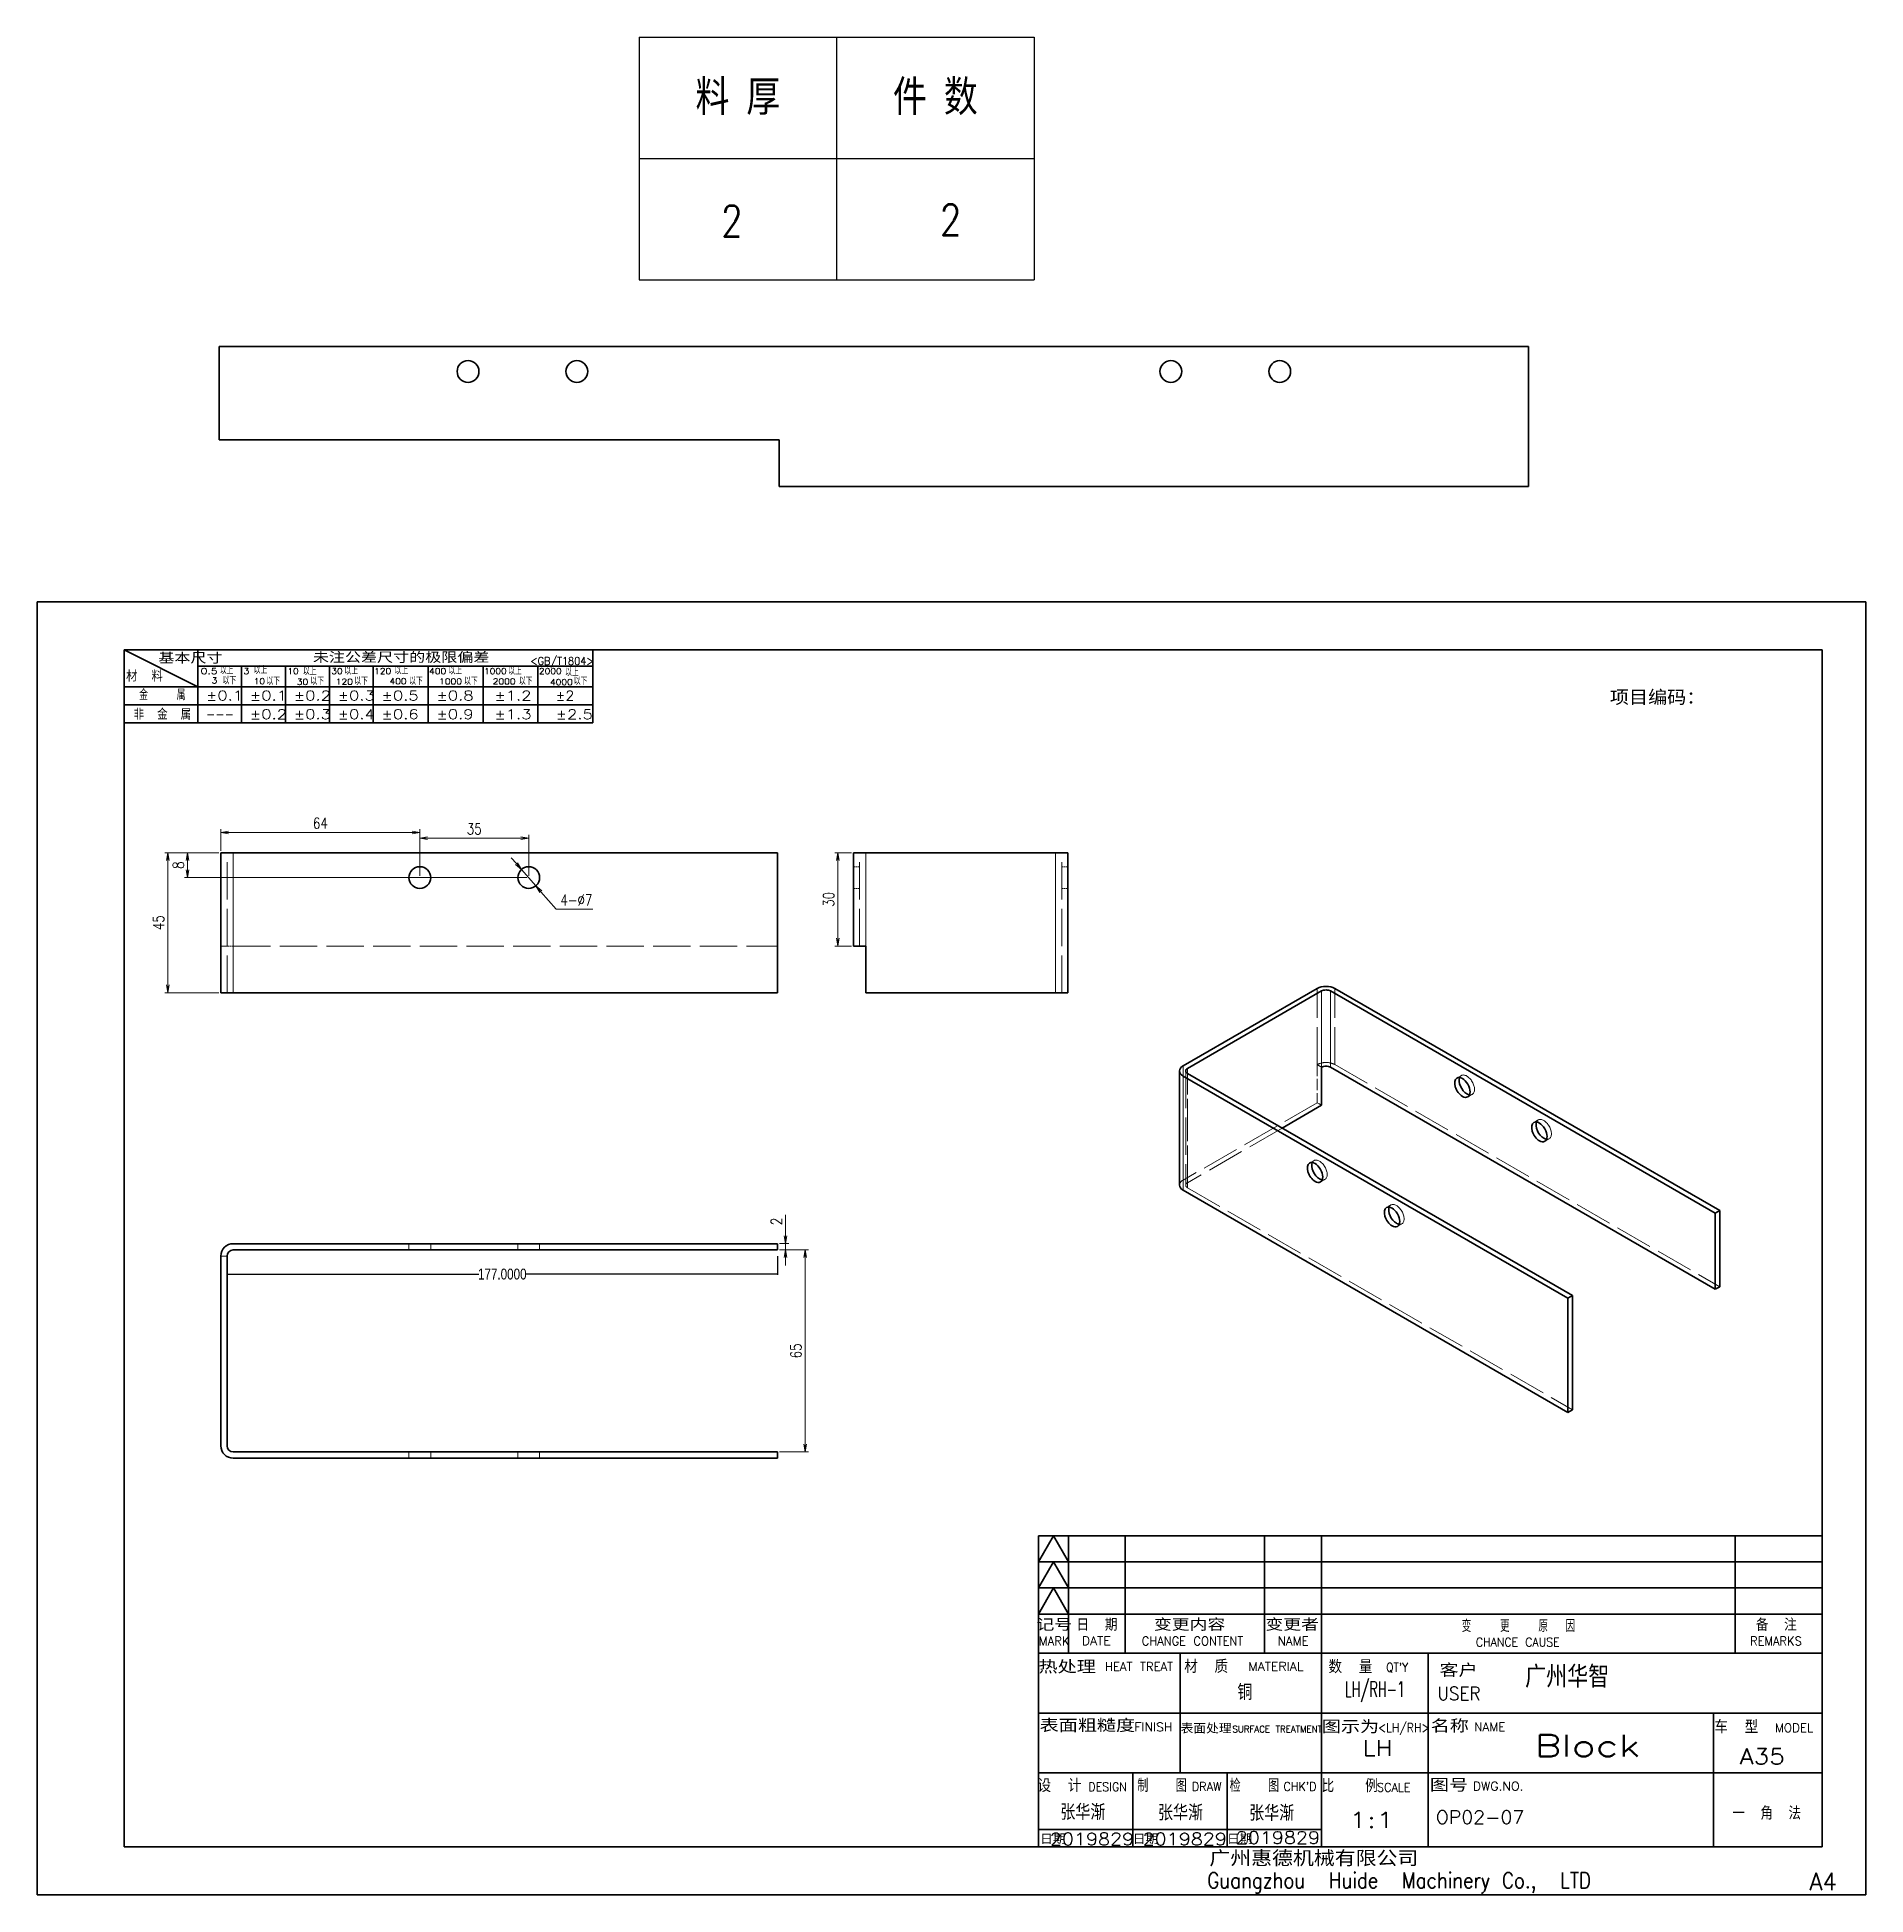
# Model space of a CAD drawing. Extents: x 101112 to 102986, y -48524 to -47445.
# Drawn here: x 101112 to 101700, y -48313 to -47716 of the extents above; entities that cross this region are included whole.
import ezdxf
from ezdxf.enums import TextEntityAlignment as Align

# ---------------------------------------------------------------- set-up
doc = ezdxf.new("R2010")
doc.units = 0
doc.header["$MEASUREMENT"] = 0
doc.linetypes.add('DASHED', pattern=[15, 12, -3])
doc.styles.add('DIM', font='romans.shx', dxfattribs={"width": 0.8, "bigfont": 'bigfont.shx'})
doc.styles.add('HD', font='txt.shx', dxfattribs={"bigfont": 'gbcbig.shx'})
doc.styles.get("Standard").update_dxf_attribs({"font": 'FSGB2312.ttf', "width": 0.8, "height": 3.5})
doc.dimstyles.new('DEH 1-1$0', dxfattribs={"dimtxt": 3.5, "dimasz": 2.5, "dimexe": 1, "dimexo": 0.625, "dimgap": 1.2, "dimtad": 3, "dimdsep": 46, "dimtxsty": 'DIM', "dimblk": 'OPEN', "dimcen": 0, "dimclrd": 8, "dimclre": 8, "dimclrt": 2, "dimazin": 2, "dimtfac": 0.5, "dimtmove": 0, "dimatfit": 3, "dimldrblk": 'OPEN', "dimfxl": 0, "dimtolj": 2, "dimlwd": 13, "dimlwe": 13, "dimarcsym": 0})
doc.dimstyles.new('DEH 1-1$3', dxfattribs={"dimtxt": 3.5, "dimasz": 2.5, "dimexe": 1, "dimexo": 0.625, "dimgap": 1.2, "dimtad": 3, "dimtih": 1, "dimtoh": 1, "dimdsep": 46, "dimtxsty": 'DIM', "dimblk": 'OPEN', "dimcen": 0, "dimclrd": 8, "dimclre": 8, "dimclrt": 2, "dimazin": 2, "dimtfac": 0.5, "dimtmove": 0, "dimatfit": 3, "dimldrblk": 'OPEN', "dimfxl": 0, "dimtolj": 2, "dimlwd": 13, "dimlwe": 13, "dimarcsym": 0})
doc.dimstyles.get("Standard").update_dxf_attribs({"dimtxt": 0.18, "dimasz": 0.18, "dimexe": 0.18, "dimexo": 0.0625, "dimgap": 0.09, "dimtad": 0, "dimtih": 1, "dimtoh": 1, "dimdec": 4, "dimzin": 0, "dimdsep": 46, "dimtxsty": 'Standard', "dimcen": 0.09, "dimadec": 0, "dimazin": 0, "dimtfac": 1, "dimtdec": 4, "dimtofl": 0, "dimtmove": 0, "dimatfit": 3, "dimfxl": 0, "dimtolj": 1, "dimtzin": 0, "dimarcsym": 0})

msp = doc.modelspace()

# ---------------------------------------------------------------- texts
at = {"color": 9, "lineweight": 13, "style": 'HD'}
for s, height, width, p, p2 in [('基本尺寸', 3.528, 2.048348, (101151.42142, -47917.32538), (101172.06498, -47917.32538)), ('未注公差尺寸的极限偏差', 3.5280001, 2.026326, (101201.09721, -47917.12479), (101257.86771, -47917.12479)), ('<GB/T1804>', 2.52, 0.912731, (101271.0474, -47917.72022), (101291.36478, -47917.72022)), ('材 料', 3.528, 1.39766, (101141.04252, -47923.08393), (101152.88041, -47923.08393)), ('0.5', 1.89, 1.583638, (101165.00736, -47920.67789), (101170.49467, -47920.67789)), ('3', 1.89, 1.451668, (101168.53275, -47923.6767), (101170.36185, -47923.6767)), ('以上', 2.268, 1.381754, (101171.18412, -47920.66852), (101175.57377, -47920.66852)), ('以下', 2.268, 1.426689, (101172.08353, -47923.93152), (101176.47318, -47923.93152)), ('3', 1.89, 1.451668, (101178.79935, -47920.67789), (101180.62846, -47920.67789)), ('以上', 2.268, 1.381754, (101182.08646, -47920.56284), (101186.47611, -47920.56284)), ('以下', 2.268, 1.426689, (101186.19584, -47924.12543), (101190.58549, -47924.12543)), ('10', 1.89, 1.659049, (101192.91166, -47920.67789), (101196.56986, -47920.67789)), ('以上', 2.268, 1.381754, (101197.88725, -47920.9856), (101202.27689, -47920.9856)), ('以下', 2.268, 1.426689, (101200.30717, -47924.12543), (101204.69682, -47924.12543)), ('30', 1.89, 1.290371, (101207.02396, -47920.67789), (101210.68217, -47920.67789)), ('以上', 2.268, 1.381754, (101211.21537, -47920.82706), (101215.60502, -47920.82706)), ('以下', 2.268, 1.426689, (101214.41947, -47924.12543), (101218.80912, -47924.12543)), ('120', 1.89, 1.340001, (101220.79935, -47920.67789), (101226.28666, -47920.67789)), ('以上', 2.268, 1.381754, (101227.356, -47920.72138), (101231.74564, -47920.72138)), ('以下', 2.268, 1.426689, (101232.0601, -47924.12543), (101236.44975, -47924.12543)), ('400', 1.89, 1.244287, (101238.48685, -47920.67789), (101243.97416, -47920.67789)), ('以上', 2.268, 1.381754, (101244.70756, -47920.77423), (101249.09721, -47920.77423)), ('以下', 2.268, 1.426689, (101249.69975, -47924.12543), (101254.08939, -47924.12543)), ('1000', 1.89, 1.366276, (101256.12748, -47920.67789), (101263.44389, -47920.67789)), ('以上', 2.268, 1.381754, (101263.90189, -47920.87992), (101268.29154, -47920.87992)), ('以下', 2.268, 1.426689, (101267.33939, -47924.12543), (101271.72904, -47924.12543)), ('2000', 1.89, 1.222457, (101273.76713, -47920.67789), (101281.08353, -47920.67789)), ('以上', 2.268, 1.381754, (101282.21439, -47921.29099), (101286.60404, -47921.29099)), ('以下', 2.268, 1.426689, (101284.98002, -47924.12543), (101289.36967, -47924.12543)), ('金   属', 3.528, 0.965088, (101145.25932, -47929.08704), (101160.13041, -47929.08704)), ('%%p0.1', 3.086, 1.54845, (101166.74174, -47929.15457), (101178.68803, -47929.15457)), ('%%p0.1', 3.086, 1.54845, (101180.85404, -47929.15457), (101192.80033, -47929.15457)), ('10', 1.89, 1.659049, (101182.09135, -47923.92343), (101185.74955, -47923.92343)), ('%%p0.2', 3.086, 1.366279, (101194.96635, -47929.15457), (101206.91264, -47929.15457)), ('30', 1.89, 1.290371, (101195.93998, -47924.13483), (101199.59818, -47924.13483)), ('120', 1.89, 1.340001, (101208.47904, -47924.08197), (101213.96635, -47924.08197)), ('%%p0.3', 3.086, 1.366279, (101209.07767, -47929.15457), (101221.02396, -47929.15457)), ('%%p0.5', 3.086, 1.366279, (101223.18998, -47929.15457), (101235.13627, -47929.15457)), ('400', 1.89, 1.244287, (101225.7349, -47923.92343), (101231.22221, -47923.92343)), ('%%p0.8', 3.086, 1.366279, (101240.82963, -47929.15457), (101252.77592, -47929.15457)), ('1000', 1.89, 1.366276, (101241.70267, -47923.97629), (101249.01908, -47923.97629)), ('2000', 1.89, 1.222457, (101258.94975, -47923.97626), (101266.26615, -47923.97626)), ('%%p1.2', 3.086, 1.451672, (101259.47318, -47929.15457), (101271.41947, -47929.15457)), ('4000', 1.89, 1.222457, (101277.36869, -47924.22687), (101284.6851, -47924.22687)), ('%%p2', 3.086, 1.161242, (101279.17826, -47929.15457), (101285.15092, -47929.15457)), ('非 金 属', 3.528, 1.281426, (101143.45267, -47935.36591), (101161.9683, -47935.36591)), ('%%p0.2', 3.086, 1.366279, (101180.85404, -47935.15882), (101192.80033, -47935.15882)), ('%%p0.3', 3.086, 1.366279, (101194.96635, -47935.15882), (101206.91264, -47935.15882)), ('%%p0.4', 3.086, 1.366279, (101209.07767, -47935.15882), (101221.02396, -47935.15882)), ('%%p0.6', 3.086, 1.366279, (101223.18998, -47935.15882), (101235.13627, -47935.15882)), ('%%p0.9', 3.086, 1.366279, (101240.82963, -47935.15882), (101252.77592, -47935.15882)), ('%%p1.3', 3.086, 1.451672, (101259.47318, -47935.15882), (101271.41947, -47935.15882)), ('%%p2.5', 3.086, 1.290375, (101279.17826, -47935.15882), (101291.12455, -47935.15882)), ('---', 3.086, 1.088665, (101166.74174, -47935.15882), (101175.70072, -47935.15882)), ('记号', 3.92, 2.139223, (101433.77787, -48228.40042), (101445.24662, -48228.40042)), ('日 期', 3.92, 1.417204, (101446.64701, -48228.40042), (101459.80033, -48228.40042)), ('变更内容', 3.92, 2.048368, (101471.53568, -48228.40042), (101494.47318, -48228.40042)), ('变更者', 3.92, 2.061634, (101507.40092, -48228.40042), (101524.60404, -48228.40042)), ('变   更   原  因', 3.9200001, 0.861833, (101570.52103, -48228.75438), (101606.93803, -48228.75438)), ('备 注', 3.92, 1.397671, (101665.07767, -48228.40042), (101678.231, -48228.40042)), ('MARK', 2.8, 0.967272, (101434.52299, -48233.06407), (101444.45365, -48233.06407)), ('DATE', 2.8, 0.908869, (101448.34232, -48232.96038), (101457.67338, -48232.96038)), ('CHANGE CONTENT', 2.8, 0.851013, (101467.63529, -48233.06407), (101500.20072, -48233.06407)), ('NAME', 2.8, 0.974787, (101511.30326, -48233.06407), (101521.31107, -48233.06407)), ('CHANCE CAUSE', 2.8, 0.824229, (101575.06107, -48233.41803), (101601.98588, -48233.41803)), ('REMARKS', 2.8, 0.89073, (101663.22221, -48233.06407), (101679.84916, -48233.06407)), ('热处理', 4.2, 2.072341, (101434.43412, -48242.10653), (101452.86576, -48242.10653)), ('HEAT TREAT', 2.8, 0.808406, (101455.77982, -48241.30198), (101477.66068, -48241.30198)), ('材 质', 4.2, 1.404115, (101481.27006, -48241.93956), (101495.36283, -48241.93956)), ('MATERIAL', 2.8, 0.863877, (101501.88432, -48241.24891), (101519.6226, -48241.24891)), ('数 量', 4.2, 1.404115, (101527.67826, -48242.03756), (101541.77103, -48242.03756)), ('客户', 4.2, 2.192286, (101563.36674, -48243.19647), (101575.65482, -48243.19647)), ("QT'Y ", 2.8, 0.730872, (101546.23295, -48241.52856), (101555.44193, -48241.52856)), ('USER', 4.2, 0.898247, (101562.70463, -48250.6397), (101576.53764, -48250.6397)), ('表面粗糙度', 4.2, 2.028, (101434.77982, -48260.9806), (101465.49955, -48260.9806)), ('FINISH', 2.8, 0.871303, (101465.26908, -48260.70483), (101477.46732, -48260.70483)), ('表面处理', 2.8, 2.05629, (101480.1226, -48261.38119), (101496.50639, -48261.38119)), ('SURFACE TREATMENT', 2.0999999, 0.822015, (101496.78861, -48261.05523), (101525.55912, -48261.05523)), ('图示为', 4.2, 2.094155, (101525.51908, -48261.36961), (101543.95072, -48261.36961)), ('<LH/RH>', 2.8, 0.935187, (101543.5933, -48260.92882), (101560.17728, -48260.92882)), ('名称\u3000', 4.2, 3.157852, (101560.52103, -48261.12653), (101578.95267, -48261.12653)), ('NAME', 2.8, 0.974787, (101574.53471, -48260.70505), (101584.54252, -48260.70505)), ('车 型', 4.2, 1.404115, (101651.74662, -48261.37987), (101665.83939, -48261.37987)), ('MODEL', 2.8, 0.947515, (101671.19682, -48260.97413), (101683.57767, -48260.97413)), ('设 计', 4.2, 1.410626, (101434.12455, -48280.2515), (101448.21732, -48280.2515)), (' DESIGN', 2.8, 0.828903, (101448.14115, -48279.94962), (101462.84037, -48279.94962)), ('制  图', 4.2, 1.138953, (101466.2056, -48280.25149), (101482.10404, -48280.25149)), (' DRAW', 2.8, 0.856306, (101481.32279, -48279.87897), (101493.31107, -48279.87897)), ('检  图', 4.2, 1.138953, (101495.88334, -48280.2515), (101511.78178, -48280.2515)), ("CHK'D", 2.8, 0.908705, (101513.22221, -48279.84439), (101523.82377, -48279.84439)), ('比  例\u3000', 4.2, 1.553299, (101525.47318, -48280.30569), (101547.51517, -48280.30569)), ('SCALE', 2.8, 0.829954, (101543.23978, -48280.13058), (101554.08451, -48280.13058)), ('图号', 4.2, 2.139247, (101560.2642, -48280.15884), (101572.55228, -48280.15884)), ('DWG.NO.', 2.8, 1.026252, (101574.07475, -48279.76545), (101590.35795, -48279.76545)), ('一 角 法', 4.2, 1.271132, (101657.54935, -48289.11703), (101679.59135, -48289.11703)), ('日期', 2.8, 2.139332, (101434.95463, -48296.93378), (101443.14701, -48296.93378)), ('日期', 2.8, 2.139332, (101464.68607, -48296.93378), (101472.87846, -48296.93378)), ('日期', 2.8, 2.139332, (101495.01029, -48296.93378), (101503.20267, -48296.93378))]:
    msp.add_text(s, height=height, dxfattribs=dict(at, width=width)).set_placement(p, p2, align=Align.FIT)
at = {"color": 9, "lineweight": 13, "width": 2.368414}
msp.add_text('项目编码：', height=4.2, dxfattribs=at).set_placement((101618.13627, -47930.19168), (101648.856, -47930.19168), align=Align.FIT)
at = {"color": 3, "lineweight": 13, "style": 'HD'}
for s, height, width, p, p2 in [('LH/RH-1', 5, 0.611194, (101532.92338, -48249.64698), (101552.27787, -48249.64698)), ('广州华智', 7, 1.376339, (101590.86283, -48246.6477), (101617.95951, -48246.6477)), ('铜', 5, 1.539382, (101498.38822, -48250.63371), (101503.22709, -48250.63371)), ('Block', 7, 1.161295, (101594.01517, -48268.85884), (101627.88627, -48268.85884)), ('LH', 5, 1.161328, (101538.64799, -48268.54089), (101548.32572, -48268.54089)), ('A35', 5, 1.088745, (101659.8931, -48271.27766), (101674.40971, -48271.27766)), ('张华渐', 5, 1.363909, (101441.43412, -48289.19967), (101455.95072, -48289.19967)), ('张华渐', 5, 1.363909, (101472.82963, -48289.38495), (101487.34623, -48289.38495)), ('张华渐', 5, 1.363909, (101502.14506, -48289.50027), (101516.66166, -48289.50027)), ('OP02-07', 4.2, 1.069593, (101562.16557, -48290.40832), (101590.61674, -48290.40832)), ('1:1', 5, 2.17749, (101534.25736, -48291.74743), (101548.77396, -48291.74743)), ('2019829', 4, 1.098514, (101438.0806, -48297.33077), (101465.17728, -48297.33077)), ('2019829', 4, 1.098514, (101467.90092, -48297.33077), (101494.9976, -48297.33077)), ('2019829', 4, 1.098514, (101497.85307, -48296.89585), (101524.94975, -48296.89585))]:
    msp.add_text(s, height=height, dxfattribs=dict(at, width=width)).set_placement(p, p2, align=Align.FIT)
at = {"color": 1, "lineweight": 13, "style": 'HD', "width": 1.539382}
msp.add_text('铜', height=5, dxfattribs=at).set_placement((101498.38822, -48250.63371), (101503.22709, -48250.63371), align=Align.FIT)
at = {"color": 7, "lineweight": 13, "style": 'HD'}
for s, height, width, p, p2 in [('广州惠德机械有限公司', 5, 1.877356, (101489.36576, -48304.11087), (101556.55717, -48304.11087)), ('Guangzhou  Huide  Machinery Co.,  LTD  ', 5, 0.717937, (101488.71342, -48311.13599), (101619.73685, -48311.13599)), ('A4', 5.6, 0.945347, (101682.36576, -48311.79164), (101691.189, -48311.79164))]:
    msp.add_text(s, height=height, dxfattribs=dict(at, width=width)).set_placement(p, p2, align=Align.FIT)

# ---------------------------------------------------------------- blocks, each defined once
blk = doc.blocks.new('_Open')
at = {"color": 0, "linetype": 'ByBlock', "lineweight": -2}
for p, q in [((-1, 0.17), (0, 0)), ((-1, -0.17), (0, 0)), ((0, 0), (-1, 0))]:
    blk.add_line(p, q, dxfattribs=at)
blk = doc.blocks.new('*D300')
at = {"color": 8, "linetype": 'ByBlock', "lineweight": 13, "transparency": 16777216}
for p, q in [((101170.88, -47978.15), (101159.8, -47978.15)), ((101160.8, -47980.65), (101160.8, -47983.65)), ((101269.88, -47986.15), (101159.8, -47986.15))]:
    blk.add_line(p, q, dxfattribs=at)
at = {"layer": 'Defpoints', "color": 0, "transparency": 16777216}
for p in [(101171.5, -47978.15), (101160.8, -47986.15), (101270.5, -47986.15)]:
    blk.add_point(p, dxfattribs=at)
at = {"color": 8, "lineweight": 13, "transparency": 16777216, "xscale": 2.5, "yscale": 2.5, "zscale": 2.5}
for p, rotation in [((101160.8, -47978.15), 90), ((101160.8, -47986.15), 270)]:
    blk.add_blockref('_Open', p, dxfattribs=dict(at, rotation=rotation))
at = {"color": 2, "transparency": 16777216, "insert": (101157.85, -47982.15), "char_height": 3.5, "attachment_point": 5, "rotation": 90, "style": 'DIM'}
blk.add_mtext('\\A2;8', dxfattribs=at)
blk = doc.blocks.new('*D301')
at = {"color": 8, "linetype": 'ByBlock', "lineweight": 13, "transparency": 16777216}
for p, q in [((101171.5, -47977.53), (101171.5, -47970.59)), ((101174, -47971.59), (101233, -47971.59)), ((101235.5, -47985.53), (101235.5, -47970.59))]:
    blk.add_line(p, q, dxfattribs=at)
at = {"layer": 'Defpoints', "color": 0, "transparency": 16777216}
for p in [(101235.5, -47971.59), (101171.5, -47978.15), (101235.5, -47986.15)]:
    blk.add_point(p, dxfattribs=at)
at = {"color": 8, "lineweight": 13, "transparency": 16777216, "xscale": 2.5, "yscale": 2.5, "zscale": 2.5, "rotation": 180}
blk.add_blockref('_Open', (101171.5, -47971.59), dxfattribs=at)
at = {"color": 8, "lineweight": 13, "transparency": 16777216, "xscale": 2.5, "yscale": 2.5, "zscale": 2.5}
blk.add_blockref('_Open', (101235.5, -47971.59), dxfattribs=at)
at = {"color": 2, "transparency": 16777216, "insert": (101203.5, -47968.64), "char_height": 3.5, "attachment_point": 5, "style": 'DIM'}
blk.add_mtext('\\A2;64', dxfattribs=at)
blk = doc.blocks.new('*D302')
at = {"color": 8, "linetype": 'ByBlock', "lineweight": 13, "transparency": 16777216}
for p, q in [((101235.5, -47985.53), (101235.5, -47972.44)), ((101238, -47973.44), (101268, -47973.44)), ((101270.5, -47985.53), (101270.5, -47972.44))]:
    blk.add_line(p, q, dxfattribs=at)
at = {"layer": 'Defpoints', "color": 0, "transparency": 16777216}
for p in [(101270.5, -47973.44), (101235.5, -47986.15), (101270.5, -47986.15)]:
    blk.add_point(p, dxfattribs=at)
at = {"color": 8, "lineweight": 13, "transparency": 16777216, "xscale": 2.5, "yscale": 2.5, "zscale": 2.5, "rotation": 180}
blk.add_blockref('_Open', (101235.5, -47973.44), dxfattribs=at)
at = {"color": 8, "lineweight": 13, "transparency": 16777216, "xscale": 2.5, "yscale": 2.5, "zscale": 2.5}
blk.add_blockref('_Open', (101270.5, -47973.44), dxfattribs=at)
at = {"color": 2, "transparency": 16777216, "insert": (101253, -47970.49), "char_height": 3.5, "attachment_point": 5, "style": 'DIM'}
blk.add_mtext('\\A2;35', dxfattribs=at)
blk = doc.blocks.new('*D303')
at = {"color": 8, "lineweight": 13, "transparency": 16777216}
for p, q in [((101266.56, -47981.63), (101264.91, -47979.75)), ((101268.2, -47983.51), (101272.8, -47988.79)), ((101279.36, -47996.31), (101274.44, -47990.67)), ((101291.09, -47996.31), (101279.36, -47996.31))]:
    blk.add_line(p, q, dxfattribs=at)
at = {"layer": 'Defpoints', "color": 0, "transparency": 16777216}
for p in [(101268.2, -47983.51), (101272.8, -47988.79)]:
    blk.add_point(p, dxfattribs=at)
at = {"color": 8, "lineweight": 13, "transparency": 16777216, "xscale": 2.5, "yscale": 2.5, "zscale": 2.5}
for p, rotation in [((101268.2, -47983.51), 311.0948106693893), ((101272.8, -47988.79), 131.0948106693893)]:
    blk.add_blockref('_Open', p, dxfattribs=dict(at, rotation=rotation))
at = {"color": 2, "transparency": 16777216, "insert": (101285.83, -47993.36), "char_height": 3.5, "attachment_point": 5, "style": 'DIM'}
blk.add_mtext('\\A2;4-%%c7', dxfattribs=at)
blk = doc.blocks.new('*D304')
at = {"color": 8, "linetype": 'ByBlock', "lineweight": 13, "transparency": 16777216}
for p, q in [((101170.88, -47978.15), (101153.46, -47978.15)), ((101154.46, -47980.65), (101154.46, -48020.65)), ((101170.88, -48023.15), (101153.46, -48023.15))]:
    blk.add_line(p, q, dxfattribs=at)
at = {"layer": 'Defpoints', "color": 0, "transparency": 16777216}
for p in [(101171.5, -47978.15), (101154.46, -48023.15), (101171.5, -48023.15)]:
    blk.add_point(p, dxfattribs=at)
at = {"color": 8, "lineweight": 13, "transparency": 16777216, "xscale": 2.5, "yscale": 2.5, "zscale": 2.5}
for p, rotation in [((101154.46, -47978.15), 90), ((101154.46, -48023.15), 270)]:
    blk.add_blockref('_Open', p, dxfattribs=dict(at, rotation=rotation))
at = {"color": 2, "transparency": 16777216, "insert": (101151.51, -48000.65), "char_height": 3.5, "attachment_point": 5, "rotation": 90, "style": 'DIM'}
blk.add_mtext('\\A2;45', dxfattribs=at)
blk = doc.blocks.new('*D305')
at = {"color": 8, "linetype": 'ByBlock', "lineweight": 13, "transparency": 16777216}
for p, q in [((101374.28, -47978.15), (101368.92, -47978.15)), ((101369.92, -47980.65), (101369.92, -48005.65)), ((101374.28, -48008.15), (101368.92, -48008.15))]:
    blk.add_line(p, q, dxfattribs=at)
at = {"layer": 'Defpoints', "color": 0, "transparency": 16777216}
for p in [(101374.9, -47978.15), (101369.92, -48008.15), (101374.9, -48008.15)]:
    blk.add_point(p, dxfattribs=at)
at = {"color": 8, "lineweight": 13, "transparency": 16777216, "xscale": 2.5, "yscale": 2.5, "zscale": 2.5}
for p, rotation in [((101369.92, -47978.15), 90), ((101369.92, -48008.15), 270)]:
    blk.add_blockref('_Open', p, dxfattribs=dict(at, rotation=rotation))
at = {"color": 2, "transparency": 16777216, "insert": (101366.97, -47993.15), "char_height": 3.5, "attachment_point": 5, "rotation": 90, "style": 'DIM'}
blk.add_mtext('\\A2;30', dxfattribs=at)
blk = doc.blocks.new('*D306')
at = {"color": 8, "linetype": 'ByBlock', "lineweight": 13, "transparency": 16777216}
for p, q in [((101353.1, -48101.37), (101353.1, -48094.61)), ((101351.13, -48103.87), (101354.1, -48103.87)), ((101351.13, -48105.87), (101354.1, -48105.87)), ((101353.1, -48105.87), (101353.1, -48103.87)), ((101353.1, -48108.37), (101353.1, -48110.87))]:
    blk.add_line(p, q, dxfattribs=at)
at = {"layer": 'Defpoints', "color": 0, "transparency": 16777216}
for p in [(101350.5, -48103.87), (101350.5, -48105.87), (101353.1, -48103.87)]:
    blk.add_point(p, dxfattribs=at)
at = {"color": 8, "lineweight": 13, "transparency": 16777216, "xscale": 2.5, "yscale": 2.5, "zscale": 2.5}
for p, rotation in [((101353.1, -48103.87), 270), ((101353.1, -48105.87), 90)]:
    blk.add_blockref('_Open', p, dxfattribs=dict(at, rotation=rotation))
at = {"color": 2, "transparency": 16777216, "insert": (101350.15, -48096.74), "char_height": 3.5, "attachment_point": 5, "rotation": 90, "style": 'DIM'}
blk.add_mtext('\\A2;2', dxfattribs=at)
blk = doc.blocks.new('*D307')
at = {"color": 8, "linetype": 'ByBlock', "lineweight": 13, "transparency": 16777216}
for p, q in [((101351.13, -48105.87), (101360.42, -48105.87)), ((101359.42, -48108.37), (101359.42, -48168.37)), ((101351.13, -48170.87), (101360.42, -48170.87))]:
    blk.add_line(p, q, dxfattribs=at)
at = {"layer": 'Defpoints', "color": 0, "transparency": 16777216}
for p in [(101350.5, -48105.87), (101350.5, -48170.87), (101359.42, -48170.87)]:
    blk.add_point(p, dxfattribs=at)
at = {"color": 8, "lineweight": 13, "transparency": 16777216, "xscale": 2.5, "yscale": 2.5, "zscale": 2.5}
for p, rotation in [((101359.42, -48105.87), 90), ((101359.42, -48170.87), 270)]:
    blk.add_blockref('_Open', p, dxfattribs=dict(at, rotation=rotation))
at = {"color": 2, "transparency": 16777216, "insert": (101356.47, -48138.37), "char_height": 3.5, "attachment_point": 5, "rotation": 90, "style": 'DIM'}
blk.add_mtext('\\A2;65', dxfattribs=at)
blk = doc.blocks.new('*D308')
at = {"color": 0, "linetype": 'ByBlock', "lineweight": -2, "transparency": 16777216}
for p, q in [((101173.5, -48107.94), (101173.5, -48113.86)), ((101350.5, -48107.94), (101350.5, -48113.86)), ((101173.68, -48113.68), (101254.47, -48113.68)), ((101350.32, -48113.68), (101269.53, -48113.68))]:
    blk.add_line(p, q, dxfattribs=at)
at = {"color": 0, "transparency": 16777216}
for points in [[(101173.68, -48113.65), (101173.68, -48113.71), (101173.5, -48113.68)], [(101350.32, -48113.65), (101350.32, -48113.71), (101350.5, -48113.68)]]:
    blk.add_solid(points, dxfattribs=at)
at = {"layer": 'Defpoints', "color": 0, "transparency": 16777216}
for p in [(101173.5, -48107.87), (101350.5, -48107.87), (101350.5, -48113.68)]:
    blk.add_point(p, dxfattribs=at)
at = {"color": 0, "transparency": 16777216, "insert": (101262, -48113.68), "char_height": 3.5, "attachment_point": 5}
blk.add_mtext('\\A1;177.0000', dxfattribs=at)
blk = doc.blocks.new('*T315')
at = {"color": 0, "linetype": 'ByBlock', "lineweight": -2, "transparency": 16777216}
for p, q in [((0, 0), (127, 0)), ((0, 0), (0, -78)), ((63.5, 0), (63.5, -78)), ((127, 0), (127, -78)), ((0, -39), (127, -39)), ((0, -78), (127, -78))]:
    blk.add_line(p, q, dxfattribs=at)
at = {"color": 0, "transparency": 16777216, "char_height": 10, "width": 60.5, "attachment_point": 5}
for s, insert in [('{\\fSimSun|b0|i0|c134|p2;料 厚}', (31.75, -19.5)), ('{\\fSimSun|b0|i0|c134|p2;件 数}', (95.25, -19.5))]:
    blk.add_mtext(s, dxfattribs=dict(at, insert=insert))
blk = doc.blocks.new('拆图参数')
blk.add_blockref('*T315', (-63.5, 78))
at = {"style": 'DIM', "width": 0.8}
blk.add_attdef('6', text='', height=10, dxfattribs=at).set_placement((-37.13, 18.91), align=Align.MIDDLE_LEFT)
blk.add_attdef('1', text='', height=10, dxfattribs=at).set_placement((36.65, 19.27), align=Align.MIDDLE_CENTER)

# ---------------------------------------------------------------- dimensions: what is measured, and where the dimension line sits
for base, p1, p2, picture, middle in [((101235.5009, -47971.59416), (101171.5009, -47978.15135), (101235.5009, -47986.15135), '*D301', (101203.5009, -47968.64416)), ((101270.5009, -47973.43612), (101235.5009, -47986.15135), (101270.5009, -47986.15135), '*D302', (101253.0009, -47970.48612))]:
    dim = msp.add_linear_dim(base=base, p1=p1, p2=p2, dimstyle='DEH 1-1$0')
    dim.commit()
    dim.dimension.update_dxf_attribs({"geometry": picture, "text_midpoint": middle})
for base, p1, p2, picture, middle in [((101154.46143, -48023.15135), (101171.5009, -47978.15135), (101171.5009, -48023.15135), '*D304', (101151.51143, -48000.65135)), ((101160.80141, -47986.15135), (101171.5009, -47978.15135), (101270.5009, -47986.15135), '*D300', (101157.85141, -47982.15135)), ((101369.91796, -48008.15135), (101374.90298, -47978.15135), (101374.90298, -48008.15135), '*D305', (101366.96796, -47993.15135)), ((101353.09933, -48103.87333), (101350.5009, -48105.87333), (101350.5009, -48103.87333), '*D306', (101350.14933, -48096.74)), ((101359.41546, -48170.87333), (101350.5009, -48105.87333), (101350.5009, -48170.87333), '*D307', (101356.46546, -48138.37333))]:
    dim = msp.add_linear_dim(base=base, p1=p1, p2=p2, angle=90, dimstyle='DEH 1-1$0')
    dim.commit()
    dim.dimension.update_dxf_attribs({"geometry": picture, "text_midpoint": middle})
dim = msp.add_diameter_dim_2p(p1=(101268.20033, -47983.51367), p2=(101272.80148, -47988.78903), dimstyle='DEH 1-1$3', override={"dimpost": '4-%%c<>'})
dim.commit()
dim.dimension.update_dxf_attribs({"geometry": '*D303', "text_midpoint": (101285.82607, -47996.3079), "dimtype": 163})
dim = msp.add_linear_dim(base=(101350.5009, -48113.67596), p1=(101173.5009, -48107.87333), p2=(101350.5009, -48107.87333), dimstyle='Standard', override={"dimarcsym": 1})
dim.commit()
dim.dimension.update_dxf_attribs({"geometry": '*D308', "text_midpoint": (101262.0009, -48113.67596)})

# ---------------------------------------------------------------- linework, layer by layer
at = {"color": 30, "lineweight": 35}
for p, q in [((101345.98744, -47815.36101), (101170.98744, -47815.36101)), ((101170.98744, -47815.36101), (101170.98744, -47845.36101)), ((101350.98744, -47815.36101), (101411.98744, -47815.36101)), ((101416.98744, -47815.36101), (101591.98744, -47815.36101)), ((101591.98744, -47815.36101), (101591.98744, -47860.36101)), ((101345.98744, -47845.36101), (101170.98744, -47845.36101)), ((101347.98744, -47845.36101), (101345.98744, -47845.36101)), ((101346.98744, -47845.36101), (101350.98744, -47845.36101)), ((101349.98744, -47845.36101), (101347.98744, -47845.36101)), ((101350.98744, -47845.36101), (101350.98744, -47860.36101)), ((101350.98744, -47860.36101), (101411.98744, -47860.36101)), ((101416.98744, -47860.36101), (101591.98744, -47860.36101)), ((101700.44779, -47897.49969), (101112.44779, -47897.49969)), ((101112.44779, -48313.29969), (101112.44779, -47897.49969)), ((101700.44779, -48313.29969), (101700.44779, -47897.49969)), ((101171.5009, -48023.15135), (101171.5009, -47978.15135)), ((101175.5009, -47978.15135), (101350.5009, -47978.15135)), ((101350.5009, -47978.15135), (101350.5009, -48023.15135)), ((101374.90298, -48008.15135), (101374.90298, -47978.15135)), ((101378.90298, -47978.15135), (101439.90298, -47978.15135)), ((101443.90298, -48023.15135), (101443.90298, -47978.15135)), ((101175.5009, -48023.15135), (101350.5009, -48023.15135)), ((101378.90298, -48023.15135), (101439.90298, -48023.15135)), ((101524.05261, -48021.79567), (101480.9191, -48046.69882)), ((101525.46683, -48022.61217), (101482.33331, -48047.51532)), ((101528.29526, -48022.61217), (101652.03894, -48094.05562)), ((101529.70947, -48021.79567), (101653.45316, -48093.23913)), ((101528.29526, -48047.10707), (101652.03894, -48118.55052)), ((101479.74753, -48048.33181), (101479.74753, -48085.07416)), ((101480.9191, -48049.96481), (101604.66279, -48121.40826)), ((101482.33331, -48049.14831), (101606.077, -48120.59176)), ((101480.9191, -48086.70715), (101604.66279, -48158.1506)), ((101652.03894, -48118.55052), (101652.03894, -48094.05562)), ((101653.45316, -48117.73402), (101653.45316, -48093.23913)), ((101175.5009, -48103.87333), (101350.5009, -48103.87333)), ((101175.5009, -48105.87333), (101350.5009, -48105.87333)), ((101171.5009, -48107.87333), (101171.5009, -48168.87333)), ((101173.5009, -48107.87333), (101173.5009, -48168.87333)), ((101604.66279, -48121.40826), (101604.66279, -48158.1506)), ((101606.077, -48120.59176), (101606.077, -48157.33411)), ((101175.5009, -48170.87333), (101350.5009, -48170.87333)), ((101175.5009, -48172.87333), (101350.5009, -48172.87333)), ((101112.44779, -48313.29969), (101700.44779, -48313.29969))]:
    msp.add_line(p, q, dxfattribs=at)
at = {"color": 30, "lineweight": 35, "ltscale": 0.1}
for p, q in [((101349.98744, -47815.36101), (101345.98744, -47815.36101)), ((101346.98744, -47815.36101), (101350.98744, -47815.36101)), ((101411.98744, -47815.36101), (101415.98744, -47815.36101)), ((101412.98744, -47815.36101), (101416.98744, -47815.36101)), ((101411.98744, -47860.36101), (101415.98744, -47860.36101)), ((101412.98744, -47860.36101), (101416.98744, -47860.36101)), ((101171.5009, -47978.15135), (101175.5009, -47978.15135)), ((101374.90298, -47978.15135), (101378.90298, -47978.15135)), ((101439.90298, -47978.15135), (101443.90298, -47978.15135)), ((101374.90298, -48008.15135), (101378.90298, -48008.15135)), ((101171.5009, -48023.15135), (101175.5009, -48023.15135)), ((101439.90298, -48023.15135), (101443.90298, -48023.15135))]:
    msp.add_line(p, q, dxfattribs=at)
at = {"color": 7, "lineweight": 35}
for p, q in [((101112.44779, -47897.49969), (101112.44779, -48313.29969)), ((101700.44779, -47897.49969), (101112.44779, -47897.49969)), ((101700.44779, -48313.29969), (101700.44779, -47897.49969)), ((101140.44779, -47912.89969), (101140.44779, -48297.89969)), ((101686.44779, -47912.89969), (101140.44779, -47912.89969)), ((101686.44779, -48297.89969), (101686.44779, -47912.89969)), ((101686.44779, -48235.59969), (101434.44779, -48235.59969)), ((101140.44779, -48297.89969), (101686.44779, -48297.89969)), ((101112.44779, -48313.29969), (101700.44779, -48313.29969))]:
    msp.add_line(p, q, dxfattribs=at)
at = {"color": 9, "lineweight": 35}
for p, q in [((101140.44779, -47912.89969), (101164.07979, -47924.74369)), ((101164.07979, -47936.41969), (101164.07979, -47912.89969)), ((101291.08779, -47936.41969), (101291.08779, -47912.89969)), ((101164.07979, -47918.19169), (101291.08779, -47918.19169)), ((101140.44779, -47924.74369), (101291.08779, -47924.74369)), ((101140.44779, -47930.58169), (101291.08779, -47930.58169)), ((101140.44779, -47936.41969), (101291.08779, -47936.41969)), ((101434.44779, -48197.79969), (101686.44779, -48197.79969)), ((101434.44779, -48297.89969), (101434.44779, -48197.79969)), ((101444.04895, -48235.59969), (101444.04895, -48197.79969)), ((101462.24895, -48235.59969), (101462.24895, -48197.79969)), ((101507.04895, -48235.59969), (101507.04895, -48197.79969)), ((101525.44779, -48297.89969), (101525.44779, -48197.79969)), ((101658.44779, -48197.79969), (101658.44779, -48235.59969)), ((101434.44779, -48206.19969), (101686.44779, -48206.19969)), ((101434.44779, -48214.59969), (101686.44779, -48214.59969)), ((101434.44779, -48222.99969), (101686.44779, -48222.99969)), ((101434.44779, -48222.99969), (101686.44779, -48222.99969)), ((101686.44779, -48235.59969), (101434.44779, -48235.59969)), ((101559.74779, -48235.59969), (101559.74779, -48297.89969)), ((101559.74779, -48254.84969), (101434.44779, -48254.84969)), ((101559.74779, -48254.84969), (101686.44779, -48254.84969)), ((101651.44779, -48254.84969), (101651.44779, -48297.89969)), ((101559.74779, -48274.09969), (101434.44779, -48274.09969)), ((101464.79979, -48274.09969), (101464.79979, -48297.89969)), ((101495.12379, -48274.09969), (101495.12379, -48297.89969)), ((101559.74779, -48274.09969), (101686.44779, -48274.09969)), ((101434.44779, -48292.29969), (101525.44779, -48292.29969))]:
    msp.add_line(p, q, dxfattribs=at)
at = {"color": 9, "lineweight": 35, "ltscale": 0.4557}
for p, q in [((101178.19179, -47936.41969), (101178.19179, -47918.19169)), ((101192.30379, -47936.41969), (101192.30379, -47918.19169)), ((101206.41579, -47936.41969), (101206.41579, -47918.19169)), ((101220.52779, -47936.41969), (101220.52779, -47918.19169)), ((101238.16779, -47936.41969), (101238.16779, -47918.19169)), ((101255.80779, -47936.41969), (101255.80779, -47918.19169)), ((101273.44779, -47936.41969), (101273.44779, -47918.19169))]:
    msp.add_line(p, q, dxfattribs=at)
at = {"color": 30, "linetype": 'DASHED', "lineweight": 13}
for p, q in [((101173.5009, -48023.15135), (101173.5009, -47978.15135)), ((101175.5009, -48023.15135), (101175.5009, -47978.15135)), ((101175.5009, -48008.15135), (101175.5009, -47978.15135)), ((101175.5009, -48008.15135), (101175.5009, -47978.15135)), ((101376.90298, -48008.15135), (101376.90298, -47978.15135)), ((101378.90298, -48008.15135), (101378.90298, -47978.15135)), ((101439.90298, -48023.15135), (101439.90298, -47978.15135)), ((101441.90298, -48023.15135), (101441.90298, -47978.15135)), ((101175.5009, -48008.15135), (101350.5009, -48008.15135)), ((101524.05261, -48046.29057), (101524.05261, -48021.79567)), ((101529.70947, -48046.29057), (101529.70947, -48021.79567)), ((101480.9191, -48083.44117), (101480.9191, -48046.69882)), ((101529.70947, -48046.29057), (101653.45316, -48117.73402)), ((101481.74753, -48048.33181), (101481.74753, -48085.07416)), ((101482.33331, -48084.25766), (101482.33331, -48049.14831)), ((101482.33331, -48085.89066), (101482.33331, -48049.14831)), ((101524.05261, -48058.53802), (101480.9191, -48083.44117)), ((101512.7389, -48066.70299), (101482.33331, -48084.25766)), ((101482.33331, -48085.89066), (101606.077, -48157.33411))]:
    msp.add_line(p, q, dxfattribs=at)
at = {"color": 30, "lineweight": 13}
for p, q in [((101175.5009, -48023.15135), (101175.5009, -47978.15135)), ((101378.90298, -48008.15135), (101378.90298, -47978.15135)), ((101439.90298, -48023.15135), (101439.90298, -47978.15135)), ((101525.46683, -48047.10707), (101525.46683, -48022.61217)), ((101528.29526, -48047.10707), (101528.29526, -48022.61217)), ((101480.9191, -48086.70715), (101480.9191, -48049.96481))]:
    msp.add_line(p, q, dxfattribs=at)
at = {"color": 30, "linetype": 'DASHED', "lineweight": 13, "ltscale": 0.05}
for p, q in [((101376.90298, -47982.65135), (101374.90298, -47982.65135)), ((101376.90298, -47982.65135), (101374.90298, -47982.65135)), ((101443.90298, -47982.65135), (101441.90298, -47982.65135)), ((101443.90298, -47982.65135), (101441.90298, -47982.65135)), ((101376.90298, -47989.65135), (101374.90298, -47989.65135)), ((101376.90298, -47989.65135), (101374.90298, -47989.65135)), ((101443.90298, -47989.65135), (101441.90298, -47989.65135)), ((101443.90298, -47989.65135), (101441.90298, -47989.65135)), ((101171.5009, -48008.15135), (101173.5009, -48008.15135)), ((101173.5009, -48008.15135), (101175.5009, -48008.15135)), ((101232.0009, -48103.87333), (101232.0009, -48105.87333)), ((101239.0009, -48103.87333), (101239.0009, -48105.87333)), ((101267.0009, -48103.87333), (101267.0009, -48105.87333)), ((101274.0009, -48103.87333), (101274.0009, -48105.87333)), ((101171.5009, -48107.87333), (101173.5009, -48107.87333)), ((101232.0009, -48170.87333), (101232.0009, -48172.87333)), ((101239.0009, -48170.87333), (101239.0009, -48172.87333)), ((101267.0009, -48170.87333), (101267.0009, -48172.87333)), ((101274.0009, -48170.87333), (101274.0009, -48172.87333))]:
    msp.add_line(p, q, dxfattribs=at)
at = {"color": 30, "lineweight": 35, "ltscale": 0.375}
msp.add_line((101378.90298, -48008.15135), (101378.90298, -48023.15135), dxfattribs=at)
at = {"color": 30, "linetype": 'DASHED', "lineweight": 13, "ltscale": 0.306186}
msp.add_line((101524.05261, -48046.29057), (101524.05261, -48058.53802), dxfattribs=at)
at = {"color": 30, "linetype": 'DASHED', "lineweight": 13, "ltscale": 0.040825}
for p, q in [((101524.05261, -48046.29057), (101525.46683, -48047.10707)), ((101570.38588, -48049.79146), (101568.97166, -48050.60795)), ((101524.05261, -48058.53802), (101525.46683, -48059.35452)), ((101573.88588, -48055.85363), (101572.47166, -48056.67013)), ((101595.13461, -48064.08015), (101593.7204, -48064.89664)), ((101598.63461, -48070.14232), (101597.2204, -48070.95882)), ((101523.00972, -48077.14409), (101521.59551, -48077.96059)), ((101526.50972, -48083.20627), (101525.09551, -48084.02277)), ((101547.75846, -48091.43278), (101546.34425, -48092.24928)), ((101551.25846, -48097.49496), (101549.84425, -48098.31146))]:
    msp.add_line(p, q, dxfattribs=at)
at = {"color": 30, "lineweight": 35, "ltscale": 0.306186}
msp.add_line((101525.46683, -48059.35452), (101525.46683, -48047.10707), dxfattribs=at)
at = {"color": 30, "lineweight": 13, "ltscale": 0.040825}
msp.add_line((101482.33331, -48049.14831), (101482.33331, -48047.51532), dxfattribs=at)
at = {"color": 30, "lineweight": 35, "ltscale": 0.367424}
msp.add_line((101525.46683, -48059.35452), (101512.7389, -48066.70299), dxfattribs=at)
at = {"color": 30, "lineweight": 35, "ltscale": 0.040825}
for p, q in [((101652.03894, -48094.05562), (101653.45316, -48093.23913)), ((101652.03894, -48118.55052), (101653.45316, -48117.73402)), ((101604.66279, -48121.40826), (101606.077, -48120.59176)), ((101604.66279, -48158.1506), (101606.077, -48157.33411))]:
    msp.add_line(p, q, dxfattribs=at)
at = {"color": 30, "lineweight": 35, "ltscale": 0.05}
for p, q in [((101350.5009, -48105.87333), (101350.5009, -48103.87333)), ((101350.5009, -48172.87333), (101350.5009, -48170.87333))]:
    msp.add_line(p, q, dxfattribs=at)
at = {"color": 9, "lineweight": 35, "ltscale": 0.241875}
for p, q in [((101434.44779, -48206.19969), (101439.24837, -48197.79969)), ((101439.24837, -48197.79969), (101444.04895, -48206.19969)), ((101434.44779, -48214.59969), (101439.24837, -48206.19969)), ((101439.24837, -48206.19969), (101444.04895, -48214.59969)), ((101434.44779, -48222.99969), (101439.24837, -48214.59969)), ((101439.24837, -48214.59969), (101444.04895, -48222.99969))]:
    msp.add_line(p, q, dxfattribs=at)
at = {"color": 9, "lineweight": 35, "ltscale": 0.48125}
for p, q in [((101479.94779, -48235.59969), (101479.94779, -48254.84969)), ((101479.94779, -48254.84969), (101479.94779, -48274.09969))]:
    msp.add_line(p, q, dxfattribs=at)
at = {"color": 30, "lineweight": 35}
for centre in [(101250.98744, -47823.36101), (101285.98744, -47823.36101), (101476.98744, -47823.36101), (101511.98744, -47823.36101), (101235.5009, -47986.15135), (101270.5009, -47986.15135)]:
    msp.add_circle(centre, 3.5, dxfattribs=at)
for centre, radius, start, end in [((101175.5009, -48107.87333), 4, 90, 180), ((101175.5009, -48107.87333), 2, 90, 180), ((101175.5009, -48168.87333), 4, 180, 270), ((101175.5009, -48168.87333), 2, 180, 270)]:
    msp.add_arc(centre, radius, start, end, dxfattribs=at)
for centre, major_axis, start_param, end_param in [((101526.8811, -48023.42867), (-4, 0), 3.926990817, 5.497787144), ((101526.8811, -48023.42867), (-2, 0), 3.926990817, 5.497787144), ((101483.74755, -48048.33181), (-4, 0), 5.497787144, 6.283185307), ((101526.8811, -48047.92358), (-2, 0), 3.926990817, 5.497787144), ((101483.74755, -48048.33181), (-4, 0), 6.283185307, 7.068583471), ((101483.74755, -48048.33181), (-2, 0), 5.497787144, 6.283185307), ((101483.74755, -48048.33181), (-2, 0), 6.283185307, 7.068583471), ((101570.72167, -48053.63903), (-1.75, 3.03109), 0, 2.35619449), ((101570.72167, -48053.63903), (-1.75, 3.03109), 3.141592654, 6.283185307), ((101572.13586, -48052.82253), (-1.75, 3.03109), 0.415879716, 2.35619449), ((101570.72167, -48053.63903), (-1.75, 3.03109), 2.35619449, 3.141592654), ((101572.13586, -48052.82253), (-1.75, 3.03109), 2.35619449, 2.725713083), ((101595.47039, -48067.92776), (-1.75, 3.03109), 0, 2.35619449), ((101595.47039, -48067.92776), (-1.75, 3.03109), 3.141592654, 6.283185307), ((101596.88464, -48067.11123), (-1.75, 3.03109), 0.415879716, 2.35619449), ((101595.47039, -48067.92776), (-1.75, 3.03109), 2.35619449, 3.141592654), ((101596.88464, -48067.11123), (-1.75, 3.03109), 2.35619449, 2.725713083), ((101523.34545, -48080.99166), (-1.75, 3.03109), 0, 2.35619449), ((101523.34545, -48080.99166), (-1.75, 3.03109), 3.141592654, 6.283185307), ((101524.75976, -48080.17519), (-1.75, 3.03109), 0.415879716, 2.35619449), ((101524.75976, -48080.17519), (-1.75, 3.03109), 2.35619449, 2.725713083), ((101483.74755, -48085.07418), (-4, 0), 6.283185307, 7.068583471), ((101523.34545, -48080.99166), (-1.75, 3.03109), 2.35619449, 3.141592654), ((101548.09423, -48095.28036), (-1.75, 3.03109), 0, 2.35619449), ((101548.09423, -48095.28036), (-1.75, 3.03109), 3.141592654, 6.283185307), ((101549.50848, -48094.46389), (-1.75, 3.03109), 0.415879716, 2.35619449), ((101548.09423, -48095.28036), (-1.75, 3.03109), 2.35619449, 3.141592654), ((101549.50848, -48094.46389), (-1.75, 3.03109), 2.35619449, 2.725713083)]:
    msp.add_ellipse(centre, major_axis=major_axis, ratio=0.577350269, start_param=start_param, end_param=end_param, dxfattribs=at)
at = {"color": 30, "linetype": 'DASHED', "lineweight": 13}
for centre, major_axis, start_param, end_param in [((101526.8811, -48047.92358), (-4, 0), 3.926990817, 5.497787144), ((101572.13586, -48052.82253), (-1.75, 3.03109), 0, 0.415879716), ((101572.13586, -48052.82253), (-1.75, 3.03109), 3.141592654, 6.283185307), ((101572.13586, -48052.82253), (-1.75, 3.03109), 2.725713083, 3.141592654), ((101596.88464, -48067.11123), (-1.75, 3.03109), 0, 0.415879716), ((101596.88464, -48067.11123), (-1.75, 3.03109), 3.141592654, 6.283185307), ((101596.88464, -48067.11123), (-1.75, 3.03109), 2.725713083, 3.141592654), ((101524.75976, -48080.17519), (-1.75, 3.03109), 0, 0.415879716), ((101524.75976, -48080.17519), (-1.75, 3.03109), 3.141592654, 6.283185307), ((101483.74755, -48085.07418), (-4, 0), 5.497787144, 6.283185307), ((101483.74755, -48085.07418), (-2, 0), 5.497787144, 6.283185307), ((101483.74755, -48085.07418), (-2, 0), 6.283185307, 7.068583471), ((101524.75976, -48080.17519), (-1.75, 3.03109), 2.725713083, 3.141592654), ((101549.50848, -48094.46389), (-1.75, 3.03109), 0, 0.415879716), ((101549.50848, -48094.46389), (-1.75, 3.03109), 3.141592654, 6.283185307), ((101549.50848, -48094.46389), (-1.75, 3.03109), 2.725713083, 3.141592654)]:
    msp.add_ellipse(centre, major_axis=major_axis, ratio=0.577350269, start_param=start_param, end_param=end_param, dxfattribs=at)

# ---------------------------------------------------------------- block references
msp.add_blockref('拆图参数', (101369.50883, -47793.84465)).add_auto_attribs({'1': '2', '6': '2'})

msp.set_redraw_order([(e.dxf.handle, doc.entitydb.next_handle()) for e in msp.query("TEXT MTEXT ATTDEF DIMENSION ARC_DIMENSION")])  # texts and dimensions are drawn at this point

doc.saveas('drawing.dxf')
